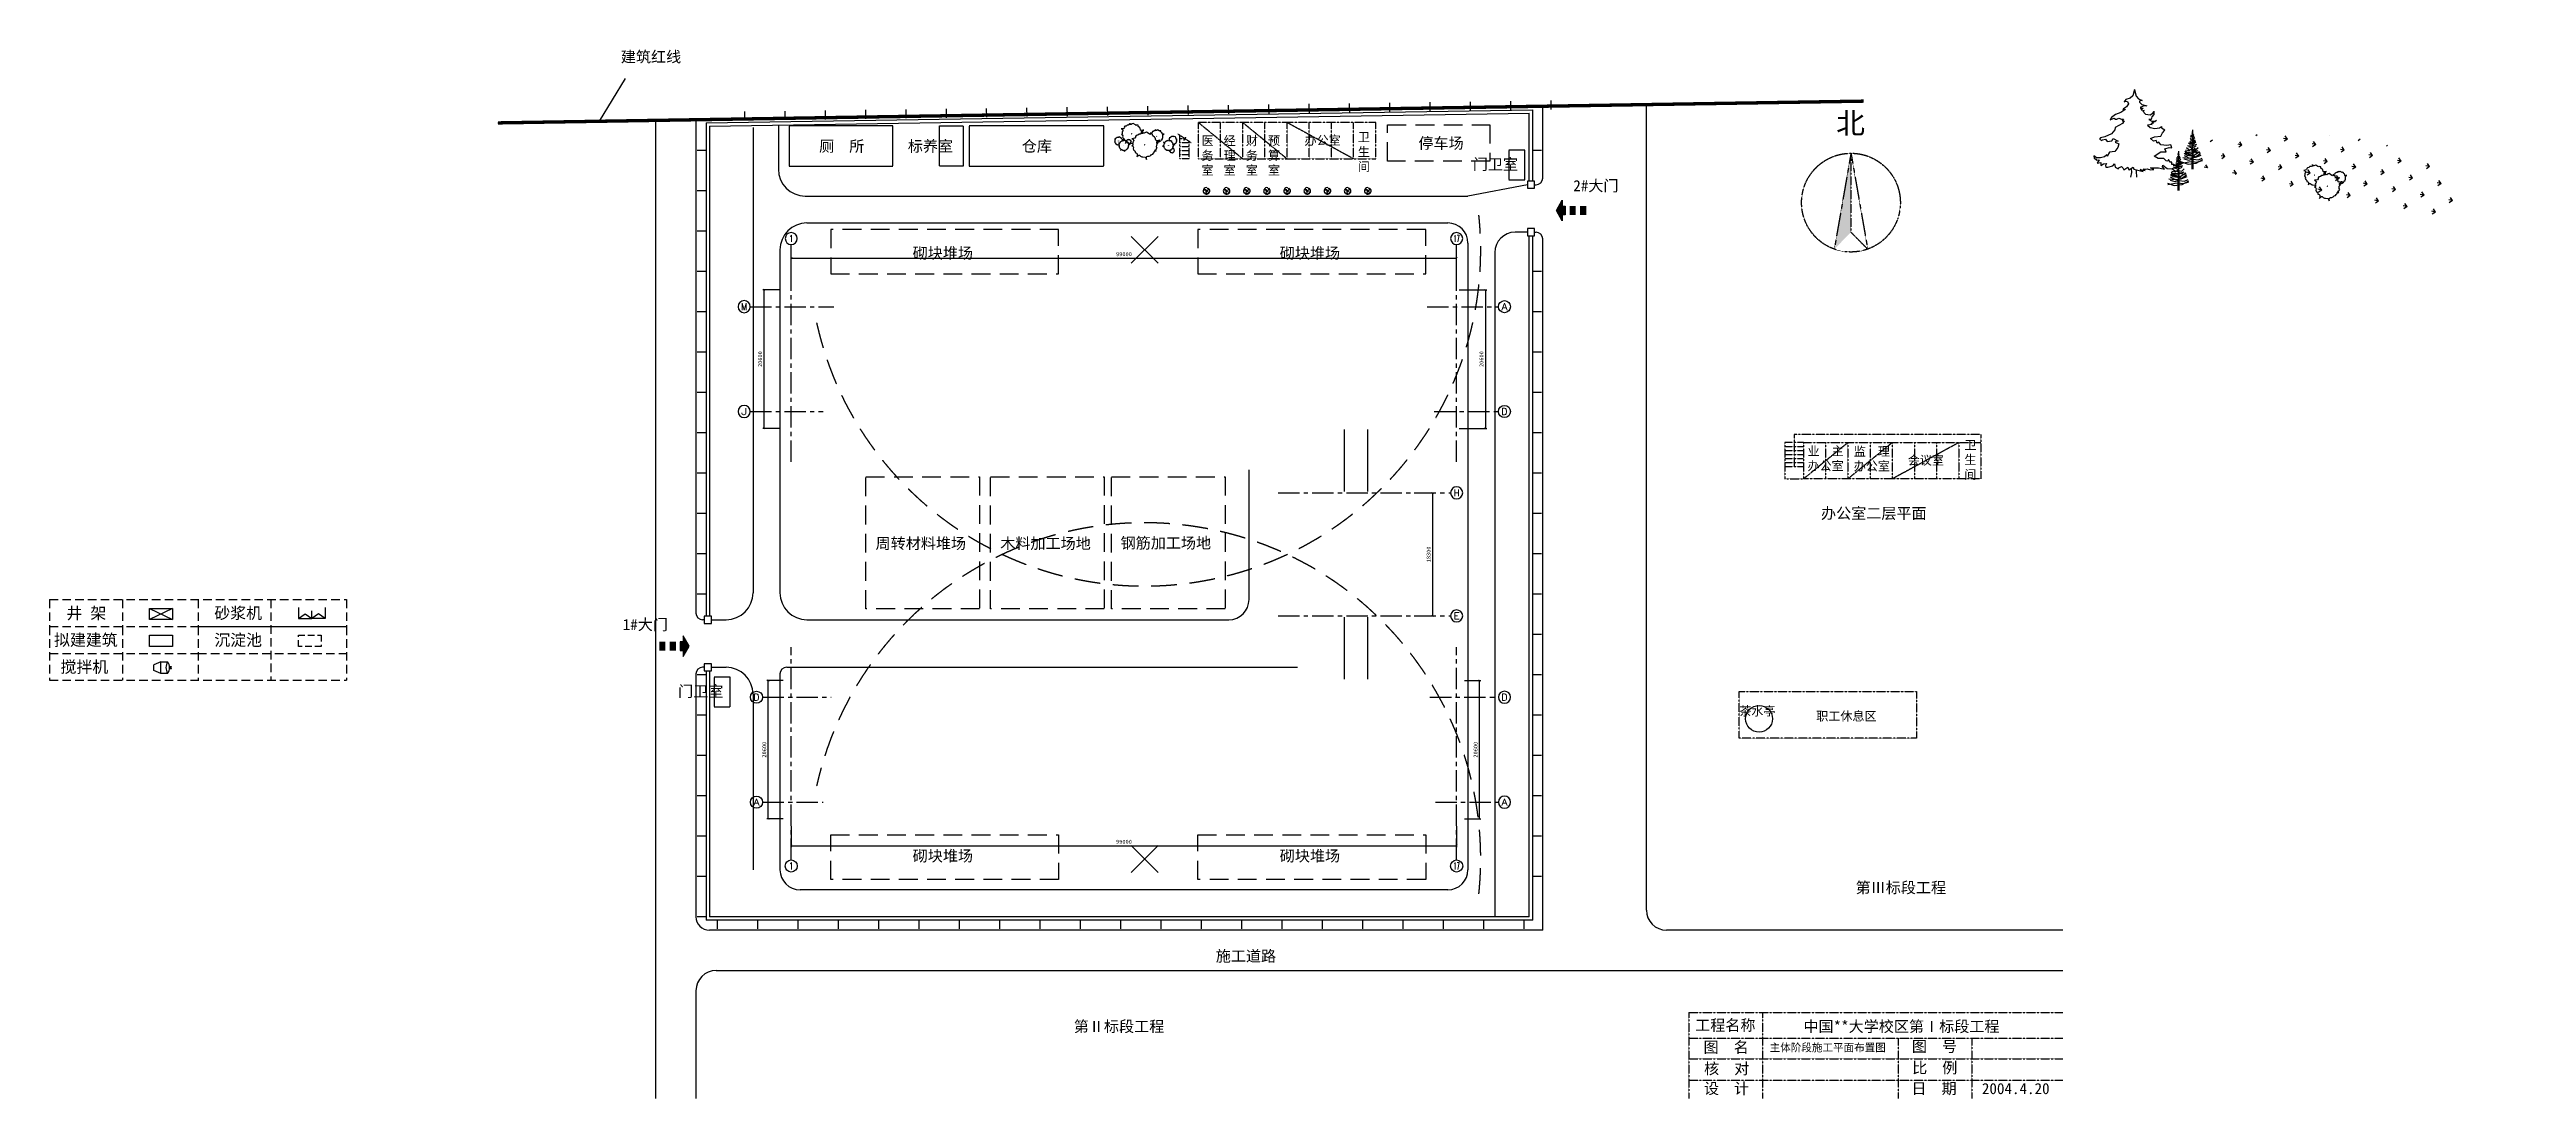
# Model space of a CAD drawing. Extents: x -738708 to 1376724, y 0 to 1572010.
# Drawn here: x 376467 to 745009, y 1218661 to 1374690 of the extents above; entities that cross this region are included whole.
import ezdxf
from ezdxf.enums import TextEntityAlignment as Align

# ---------------------------------------------------------------- set-up
doc = ezdxf.new("R2010")
doc.units = 0
for name, pattern in [('CENTER', [50.8, 31.75, -6.35, 6.35, -6.35]), ('DASHED', [19.05, 12.7, -6.35]), ('DASHED2', [9.525, 6.35, -3.175])]:
    doc.linetypes.add(name, pattern=pattern)
doc.layers.get('0').update_dxf_attribs({"linetype": 'CONTINUOUS'})
doc.layers.get('DEFPOINTS').update_dxf_attribs({"linetype": 'CONTINUOUS'})
for name, color, linetype in [('AXIS', 7, 'CONTINUOUS'), ('LAYER3', 3, 'CONTINUOUS'), ('周边', 7, 'CONTINUOUS'), ('围墙', 7, 'CONTINUOUS'), ('堆场', 7, 'DASHED'), ('塔吊机械', 1, 'CONTINUOUS'), ('墙基线', 7, 'CONTINUOUS'), ('标注', 7, 'CONTINUOUS'), ('绿化', 3, 'CONTINUOUS'), ('轴线', 1, 'CENTER'), ('轴线号', 7, 'CONTINUOUS'), ('道路', 8, 'CONTINUOUS')]:
    doc.layers.add(name, color=color, linetype=linetype)
doc.styles.add('COMPLEX', font='COMPLEX')
doc.styles.add('文字', font='SimSun.ttf')
doc.dimstyles.new('ISO-25', dxfattribs={"dimtxt": 600, "dimasz": 300, "dimexe": 200, "dimexo": 2000, "dimgap": 300, "dimtad": 1, "dimdec": 0, "dimtxsty": 'STANDARD', "dimblk": 'ARCHTICK', "dimcen": 2.5, "dimazin": 3, "dimtfac": 1, "dimtdec": 0, "dimtmove": 0, "dimatfit": 3})

msp = doc.modelspace()

# ---------------------------------------------------------------- texts
at = {"linetype": 'CENTER', "style": '文字'}
for s, height, p in [('建筑红线', 1645.59, (461467.5, 1372793.2)), ('北', 3134.4, (642304.9, 1362164.9)), ('厕  所', 1645.59, (490966, 1359496.1)), ('标养室', 1645.59, (504175.1, 1359496.1)), ('仓库', 1645.59, (521123.1, 1359496.1)), ('停车场', 1645.59, (580144.5, 1359945.6)), ('门卫室', 1645.59, (588229.9, 1356798.6)), ('2#大门', 1645.59, (603185.8, 1353614.4)), ('砌块堆场', 1645.59, (504896.2, 1343586.2)), ('砌块堆场', 1645.59, (559514.5, 1343586.2)), ('办公室二层平面', 1645.59, (640046.6, 1304887.4)), ('周转材料堆场', 1645.59, (499369.3, 1300408.8)), ('木料加工场地', 1645.59, (517926.4, 1300408.8)), ('钢筋加工场地', 1645.59, (535828.1, 1300473.5)), ('1#大门', 1645.59, (461747.8, 1288330.1)), ('门卫室', 1645.59, (469989, 1278403.4)), ('茶水亭', 1316.47, (627878.3, 1275619.6)), ('职工休息区', 1316.47, (639336.1, 1274856.8)), ('砌块堆场', 1645.59, (504896.2, 1253921.9)), ('砌块堆场', 1645.59, (559514.5, 1253921.9)), ('第Ⅲ标段工程', 1645.59, (645187.2, 1249203.5)), ('施工道路', 1645.59, (549988.4, 1239022.6)), ('第Ⅱ标段工程', 1645.59, (528862.8, 1228554.6)), ('工程名称', 1645.59, (621314.2, 1228732.9)), ('图  名', 1645.59, (622568.5, 1225460.6)), ('中国**大学校区第Ⅰ标段工程', 1645.586, (637424.8, 1228554.6)), ('图  号', 1645.59, (653561.5, 1225580.5)), ('核  对', 1645.59, (622644.2, 1222273.3)), ('主体阶段施工平面布置图', 1151.91, (632405.3, 1225654)), ('比  例', 1645.59, (653601.9, 1222403.6)), ('设  计', 1645.59, (622619, 1219327)), ('日  期', 1645.59, (653502.3, 1219322.2)), ('2004.4.20', 1645.59, (663981.6, 1219303))]:
    msp.add_text(s, height=height, dxfattribs=at).set_placement(p)
at = {"linetype": 'CENTER', "char_height": 1316.47, "attachment_point": 3, "style": '文字'}
for s, insert, width in [('医务室', (549659.3, 1361773.8), 1244.168), ('经理室', (552957.5, 1361773.8), 1244.168), ('财务室', (556256.5, 1361773.8), 1244.168), ('预算室', (559555.6, 1361773.8), 1244.168), ('办公室', (568585.7, 1361829.5), 6475.664), ('卫生间', (572918.1, 1362316.1), 1807.07), ('业  主\\P办公室', (643417.4, 1315609.6), 6562.454), ('监  理\\P办公室', (650304.5, 1315563.7), 6187.57), ('卫生间', (663171.8, 1316516.6), 1244.168), ('会议室', (658343.6, 1314248), 6529.466)]:
    msp.add_mtext(s, dxfattribs=dict(at, insert=insert, width=width))
at = {"layer": '标注', "style": '文字'}
for s, p in [('井 架', (378990.7, 1289996)), ('砂浆机', (400985.9, 1289996)), ('拟建建筑', (377140.4, 1285996)), ('沉淀池', (400985.9, 1285996)), ('搅拌机', (378100.4, 1281996))]:
    msp.add_text(s, height=1734.61, dxfattribs=at).set_placement(p)

# ---------------------------------------------------------------- blocks, each defined once
blk = doc.blocks.new('_AXISO')
blk.add_circle((0, 0), 0.5)
at = {"layer": '轴线号', "style": 'COMPLEX', "width": 1.041667}
blk.add_attdef('A', text='', height=0.56, dxfattribs=at).set_placement((-0.25, -0.28), (0.25, -0.28), align=Align.FIT)
blk = doc.blocks.new('_ARCHTICK')
at = {"color": 0, "linetype": 'BYBLOCK', "const_width": 0.15}
blk.add_lwpolyline([(-0.5, -0.5), (0.5, 0.5)], dxfattribs=at)
blk = doc.blocks.new('*D493')
at = {"layer": 'DEFPOINTS', "color": 0}
for p in [(482787, 1338941), (487021, 1338941), (487021, 1318341)]:
    blk.add_point(p, dxfattribs=at)
at = {"layer": '标注', "color": 0}
for p, q in [((485021, 1338941), (482587, 1338941)), ((482787, 1318341), (482787, 1338941)), ((485021, 1318341), (482587, 1318341))]:
    blk.add_line(p, q, dxfattribs=at)
at = {"layer": '标注', "color": 0, "xscale": 300, "yscale": 300, "zscale": 300}
for p, rotation in [((482787, 1338941), 90), ((482787, 1318341), 270)]:
    blk.add_blockref('_ARCHTICK', p, dxfattribs=dict(at, rotation=rotation))
at = {"layer": '标注', "color": 0, "insert": (482187, 1328641), "char_height": 600, "attachment_point": 5, "rotation": 90}
blk.add_mtext('20600', dxfattribs=at)
blk = doc.blocks.new('*D489')
at = {"layer": 'DEFPOINTS', "color": 0}
for p in [(585830, 1343652), (486830, 1338732), (585830, 1338732)]:
    blk.add_point(p, dxfattribs=at)
at = {"layer": '标注', "color": 0}
for p, q in [((486830, 1340732), (486830, 1343852)), ((486830, 1343652), (585830, 1343652)), ((585830, 1340732), (585830, 1343852))]:
    blk.add_line(p, q, dxfattribs=at)
at = {"layer": '标注', "color": 0, "xscale": 300, "yscale": 300, "zscale": 300, "rotation": 180}
blk.add_blockref('_ARCHTICK', (486830, 1343652), dxfattribs=at)
at = {"layer": '标注', "color": 0, "xscale": 300, "yscale": 300, "zscale": 300}
blk.add_blockref('_ARCHTICK', (585830, 1343652), dxfattribs=at)
at = {"layer": '标注', "color": 0, "insert": (536330, 1344252), "char_height": 600, "attachment_point": 5}
blk.add_mtext('99000', dxfattribs=at)
blk = doc.blocks.new('*D490')
at = {"layer": 'DEFPOINTS', "color": 0}
for p in [(486830, 1261163), (585830, 1261163), (585830, 1256242)]:
    blk.add_point(p, dxfattribs=at)
at = {"layer": '标注', "color": 0}
for p, q in [((486830, 1259163), (486830, 1256042)), ((585830, 1259163), (585830, 1256042)), ((486830, 1256242), (585830, 1256242))]:
    blk.add_line(p, q, dxfattribs=at)
at = {"layer": '标注', "color": 0, "xscale": 300, "yscale": 300, "zscale": 300, "rotation": 180}
blk.add_blockref('_ARCHTICK', (486830, 1256242), dxfattribs=at)
at = {"layer": '标注', "color": 0, "xscale": 300, "yscale": 300, "zscale": 300}
blk.add_blockref('_ARCHTICK', (585830, 1256242), dxfattribs=at)
at = {"layer": '标注', "color": 0, "insert": (536330, 1256842), "char_height": 600, "attachment_point": 5}
blk.add_mtext('99000', dxfattribs=at)
blk = doc.blocks.new('*D513')
at = {"layer": 'DEFPOINTS', "color": 0}
for p in [(577501, 1308741), (577501, 1290441), (582260, 1290441)]:
    blk.add_point(p, dxfattribs=at)
at = {"layer": '标注', "color": 0}
for p, q in [((579501, 1308741), (582460, 1308741)), ((582260, 1308741), (582260, 1290441)), ((579501, 1290441), (582460, 1290441))]:
    blk.add_line(p, q, dxfattribs=at)
at = {"layer": '标注', "color": 0, "xscale": 300, "yscale": 300, "zscale": 300}
for p, rotation in [((582260, 1308741), 90), ((582260, 1290441), 270)]:
    blk.add_blockref('_ARCHTICK', p, dxfattribs=dict(at, rotation=rotation))
at = {"layer": '标注', "color": 0, "insert": (581660, 1299591), "char_height": 600, "attachment_point": 5, "rotation": 90}
blk.add_mtext('18300', dxfattribs=at)
blk = doc.blocks.new('*D496')
at = {"layer": 'DEFPOINTS', "color": 0}
for p in [(585017, 1280841), (589252, 1280841), (585017, 1260241)]:
    blk.add_point(p, dxfattribs=at)
at = {"layer": '标注', "color": 0}
for p, q in [((587017, 1280841), (589452, 1280841)), ((589252, 1260241), (589252, 1280841)), ((587017, 1260241), (589452, 1260241))]:
    blk.add_line(p, q, dxfattribs=at)
at = {"layer": '标注', "color": 0, "xscale": 300, "yscale": 300, "zscale": 300}
for p, rotation in [((589252, 1280841), 90), ((589252, 1260241), 270)]:
    blk.add_blockref('_ARCHTICK', p, dxfattribs=dict(at, rotation=rotation))
at = {"layer": '标注', "color": 0, "insert": (588652, 1270541), "char_height": 600, "attachment_point": 5, "rotation": 90}
blk.add_mtext('20600', dxfattribs=at)
blk = doc.blocks.new('*D514')
at = {"layer": 'DEFPOINTS', "color": 0}
for p in [(584213, 1338941), (584213, 1318341), (590123, 1318341)]:
    blk.add_point(p, dxfattribs=at)
at = {"layer": '标注', "color": 0}
for p, q in [((586213, 1338941), (590323, 1338941)), ((590123, 1338941), (590123, 1318341)), ((586213, 1318341), (590323, 1318341))]:
    blk.add_line(p, q, dxfattribs=at)
at = {"layer": '标注', "color": 0, "xscale": 300, "yscale": 300, "zscale": 300}
for p, rotation in [((590123, 1338941), 90), ((590123, 1318341), 270)]:
    blk.add_blockref('_ARCHTICK', p, dxfattribs=dict(at, rotation=rotation))
at = {"layer": '标注', "color": 0, "insert": (589523, 1328641), "char_height": 600, "attachment_point": 5, "rotation": 90}
blk.add_mtext('20600', dxfattribs=at)
blk = doc.blocks.new('*D515')
at = {"layer": 'DEFPOINTS', "color": 0}
for p in [(483409, 1280841), (487643, 1280841), (487643, 1260241)]:
    blk.add_point(p, dxfattribs=at)
at = {"layer": '标注', "color": 0}
for p, q in [((485643, 1280841), (483209, 1280841)), ((483409, 1260241), (483409, 1280841)), ((485643, 1260241), (483209, 1260241))]:
    blk.add_line(p, q, dxfattribs=at)
at = {"layer": '标注', "color": 0, "xscale": 300, "yscale": 300, "zscale": 300}
for p, rotation in [((483409, 1280841), 90), ((483409, 1260241), 270)]:
    blk.add_blockref('_ARCHTICK', p, dxfattribs=dict(at, rotation=rotation))
at = {"layer": '标注', "color": 0, "insert": (482809, 1270541), "char_height": 600, "attachment_point": 5, "rotation": 90}
blk.add_mtext('20600', dxfattribs=at)
blk = doc.blocks.new('A$C3C6C44F6')
at = {"layer": '周边'}
h = blk.add_hatch(color=256, dxfattribs=at)
h.paths.add_polyline_path([(1986, 828), (786, 828), (786, 0), (1986, 0)])
h.paths.add_polyline_path([(786, 2266), (786, 1438), (1986, 1438), (1986, 2266)])
h.paths.add_polyline_path([(1986, 2844), (1986, 3244), (2771, 3244), (1386, 4044), (0, 3244), (786, 3244), (786, 2844)])
at = {"layer": '周边', "linetype": 'CONTINUOUS'}
blk.add_lwpolyline([(1986, 3244), (1986, 2844), (786, 2844), (786, 3244), (0, 3244), (1386, 4044), (2771, 3244), (1986, 3244)], dxfattribs=at)
blk = doc.blocks.new('CLUMP_OF_TREES_OR_BUSHES_-')
for points in [[(-10.993, 56.487), (-9.228, 58.426), (-10.144, 63.512), (-8.923, 67.033), (-3.43, 69.772), (2.673, 72.119), (-2.82, 71.728), (-10.449, 71.728), (-13.195, 74.075), (-13.806, 83.073), (-16.857, 86.594), (-22.045, 92.071), (-22.961, 94.81), (-22.656, 98.722), (-28.759, 100.678), (-31.811, 99.113), (-35.472, 101.461), (-45.543, 109.676), (-49.815, 108.503), (-55.308, 106.155), (-59.58, 106.938), (-60.801, 113.98), (-63.242, 104.982), (-67.209, 106.938), (-70.872, 104.59), (-74.839, 104.982), (-80.637, 101.461), (-86.435, 101.069), (-90.402, 97.548), (-90.402, 94.419), (-93.454, 90.898), (-98.947, 90.115), (-105.66, 90.115), (-101.083, 87.768), (-98.031, 82.682), (-100.778, 77.596), (-103.829, 74.466), (-103.219, 69.772), (-104.134, 65.077), (-108.102, 62.73), (-104.439, 60.774), (-102.609, 55.297), (-103.829, 50.211), (-102.303, 44.342), (-98.947, 41.995), (-98.031, 38.865), (-98.031, 34.953), (-93.148, 32.606), (-90.707, 29.476), (-91.317, 22.434), (-93.454, 17.348), (-89.487, 21.26), (-85.519, 23.999), (-82.468, 23.216), (-78.806, 19.304), (-74.228, 15.783), (-69.956, 15.392), (-59.886, 12.653), (-58.254, 7.074)], [(59.448, 5.262), (60.936, 4.858), (62.652, -1.011), (63.415, 4.858), (64.178, 5.836), (66.848, 6.814), (69.709, 6.569), (73.905, 7.792), (76.385, 9.748), (79.627, 10.237), (81.153, 12.438), (84.014, 15.127), (84.205, 17.084), (85.158, 17.573), (88.591, 16.839), (85.73, 20.262), (88.591, 20.751), (89.545, 21.974), (90.689, 24.174), (91.452, 24.663), (90.499, 25.886), (91.261, 31.999), (92.596, 33.466), (92.024, 36.645), (92.787, 38.845), (96.22, 40.557), (100.035, 42.024), (96.602, 41.779), (91.834, 41.779), (90.117, 43.246), (89.736, 48.871), (87.828, 51.071), (84.586, 54.494), (84.014, 56.206), (84.205, 58.651), (80.39, 59.873), (78.483, 58.895), (76.194, 60.362), (69.9, 65.497), (67.23, 64.764), (63.797, 63.297), (61.126, 63.786), (60.364, 68.187), (58.838, 62.563), (56.358, 63.786), (54.07, 62.319), (51.59, 62.563), (47.966, 60.362), (44.343, 60.118), (41.863, 57.917), (41.863, 55.961), (39.956, 53.761), (36.523, 53.272), (32.327, 53.272), (35.187, 51.805), (36.641, 49.381)]]:
    blk.add_lwpolyline(points)
for points in [[(-4.577, 66.508), (-7.629, 55.261), (-12.588, 57.706), (-17.166, 54.772), (-22.125, 55.261), (-29.372, 50.86), (-36.62, 50.371), (-41.579, 45.969), (-41.579, 42.057), (-45.393, 37.656), (-52.259, 36.678), (-60.651, 36.678), (-54.93, 33.743), (-51.115, 27.386), (-54.548, 21.029), (-58.363, 17.116), (-57.6, 11.248), (-58.744, 5.38), (-63.703, 2.446), (-59.126, 0), (-56.837, -6.846), (-58.363, -13.203), (-56.455, -20.539), (-52.259, -23.473), (-51.115, -27.385), (-51.115, -32.275), (-45.012, -35.21), (-41.96, -39.122), (-42.723, -47.924), (-45.393, -54.282), (-40.434, -49.391), (-35.475, -45.968), (-31.661, -46.946), (-27.083, -51.837), (-21.362, -56.238), (-16.021, -56.727), (-3.433, -60.15), (0, -71.887), (1.526, -60.15), (3.052, -58.194), (8.392, -56.238), (14.114, -56.727), (22.506, -54.282), (27.465, -50.369), (33.949, -49.391), (37.001, -44.99), (42.723, -39.611), (43.104, -35.699), (45.012, -34.721), (51.878, -36.188), (46.156, -29.341), (51.878, -28.363), (53.785, -25.918), (56.074, -21.517), (57.6, -20.539), (55.692, -18.094), (57.218, -5.868), (59.888, -2.934), (58.744, 3.424), (60.27, 7.825), (67.136, 11.248), (74.765, 14.182), (67.899, 13.693), (58.363, 13.693), (54.93, 16.627), (54.167, 27.875), (50.352, 32.276), (43.867, 39.123), (42.723, 42.546), (43.104, 47.436), (35.475, 49.882), (31.661, 47.925), (27.083, 50.86), (14.495, 61.129), (9.155, 59.662), (2.289, 56.728), (-3.052, 57.706)], [(-58.055, 61.947), (-58.97, 60.774), (-57.139, 60.774)], [(-1.144, 1.468), (-2.289, 0), (0, 0)], [(62.08, 35.667), (61.508, 34.933), (62.652, 34.933)]]:
    blk.add_lwpolyline(points, close=True)
blk = doc.blocks.new('TREE_-_TYPE_2_EVERGREEN_EL')
for p, q in [((-0.963, 154.428), (-13.04, 157.377)), ((-3.263, 161.801), (-9.59, 164.013)), ((-6.714, 178.022), (0.188, 173.598)), ((-6.714, 166.225), (0.763, 164.75)), ((-6.714, 159.589), (-2.688, 158.852)), ((-4.988, 183.92), (-2.688, 180.971)), ((-4.988, 169.911), (0.763, 167.699)), ((-2.401, 192), (-4.8, 0)), ((-3.263, 186.869), (0.188, 186.869)), ((-3.263, 173.598), (1.338, 177.284)), ((-2.401, 192), (0, 0)), ((-2.113, 181.708), (0.763, 184.657)), ((-1.538, 158.852), (5.364, 162.538)), ((7.089, 158.852), (-0.963, 154.428)), ((0.763, 165.487), (4.788, 168.437)), ((0.763, 167.699), (3.063, 164.75)), ((-43.521, 51.205), (-19.942, 44.569)), ((-42.371, 67.426), (-24.542, 57.841)), ((-24.542, 57.104), (-4.988, 52.68)), ((-19.942, 44.569), (-4.413, 48.256)), ((-0.388, 48.256), (27.218, 45.307)), ((27.218, 45.307), (45.622, 53.417))]:
    blk.add_line(p, q)
for points in [[(-26.268, 116.088), (-13.04, 113.876), (-4.988, 114.613), (18.591, 122.724)], [(-21.092, 127.885), (-13.04, 121.249), (5.939, 126.41), (15.141, 133.783)], [(-15.916, 129.36), (1.338, 127.885), (12.84, 138.207)], [(-14.766, 137.47), (-2.688, 129.36)], [(-13.04, 144.106), (-2.688, 139.682), (7.089, 145.58)], [(8.814, 153.691), (3.638, 147.792), (-6.714, 145.58), (-11.315, 151.479)], [(-8.439, 124.936), (1.913, 119.775), (15.716, 119.037)], [(-0.963, 134.521), (11.115, 142.631)], [(-56.174, 36.459), (-23.392, 24.662), (15.716, 29.086), (48.497, 47.519)], [(-53.873, 29.086), (-19.366, 36.459), (-2.113, 37.196), (18.016, 34.247), (46.197, 41.62)], [(-49.272, 56.366), (-19.366, 53.417), (9.389, 57.841), (36.42, 77.011)], [(-41.796, 77.748), (-27.993, 68.163), (4.788, 63.002), (14.565, 59.316), (40.446, 68.163)], [(-39.496, 79.96), (-10.165, 68.901), (6.514, 68.901), (32.969, 86.596)], [(-38.92, 87.333), (-30.869, 79.223), (-11.89, 74.799), (26.068, 91.02)], [(-37.77, 89.545), (-28.568, 83.647), (-12.465, 82.909), (13.99, 88.808)], [(-34.895, 94.706), (-19.366, 91.02), (-3.838, 100.605)], [(-31.444, 105.028), (-19.366, 95.443), (1.338, 92.494)], [(-21.667, 110.19), (-4.988, 104.291), (15.716, 113.876)], [(-2.113, 89.545), (12.265, 82.909), (26.643, 80.697), (35.27, 82.172)], [(-0.388, 98.393), (13.415, 94.706), (26.068, 105.766)]]:
    blk.add_lwpolyline(points)
blk = doc.blocks.new('TREE_-_EVERGREEN_ELEVATION')
for p, q in [((-9.75, 0), (-8.263, 7.598)), ((-8.263, 7.598), (-8.747, 14.105)), ((-0.771, 9.56), (-0.69, 11.833)), ((0, 0), (-0.771, 9.56))]:
    blk.add_line(p, q)
for points in [[(-3.9, 142.35), (-6.596, 132.037), (-10.801, 128.443), (-17.81, 126.047), (-20.614, 122.452), (-17.81, 123.65), (-15.007, 123.051), (-13.605, 118.858), (-16.876, 114.065), (-21.549, 111.07), (-22.951, 109.872), (-19.212, 110.471), (-19.68, 109.273), (-26.222, 105.079), (-34.633, 101.485), (-41.175, 96.693), (-43.511, 93.098), (-41.175, 94.296), (-36.969, 95.494), (-34.633, 94.296), (-32.764, 94.296), (-29.493, 95.494)], [(-3.759, 141.97), (-1.074, 131.643), (2.437, 127.141), (8.84, 124.493), (6.568, 124.493), (4.09, 123.169), (4.296, 121.846), (7.807, 117.874), (16.069, 116.02), (10.492, 115.226), (5.535, 113.372), (6.981, 112.843), (5.948, 110.989), (10.286, 112.048), (6.775, 109.401), (11.732, 108.077), (9.873, 107.282), (13.797, 102.516), (21.852, 101.192), (25.983, 103.84), (28.048, 106.488), (27.842, 105.164), (27.429, 101.457), (24.124, 97.75), (23.091, 93.513), (19.58, 93.513), (23.505, 91.66), (28.255, 90.866), (31.973, 91.925), (29.081, 89.806), (24.537, 88.747), (26.809, 88.218), (22.472, 86.099), (24.95, 85.57), (17.308, 84.246), (21.852, 80.804), (29.081, 79.215), (36.723, 80.009), (39.821, 82.392), (40.028, 80.009), (45.398, 76.567)], [(-29.25, 95.55), (-25.287, 94.296), (-22.016, 94.296), (-23.885, 91.301), (-20.614, 91.301), (-23.418, 87.108), (-35.567, 80.518), (-36.035, 76.924), (-41.175, 70.334), (-52.389, 65.542), (-58.931, 63.744), (-60.8, 61.348), (-57.062, 59.551), (-56.128, 60.749), (-50.987, 61.348), (-48.184, 57.754), (-40.707, 58.952), (-38.371, 62.546), (-30.427, 58.353), (-33.698, 58.353), (-35.1, 56.556), (-29.493, 54.159), (-30.894, 48.169), (-36.035, 41.579), (-44.446, 40.381), (-48.184, 33.791), (-49.118, 36.188), (-52.857, 32.593), (-59.399, 31.395), (-65.473, 31.395), (-70.146, 34.39), (-69.679, 30.796), (-66.875, 28.999), (-65.941, 27.202), (-61.268, 27.801), (-64.539, 22.409), (-58.464, 23.607), (-58.464, 18.815), (-54.258, 21.211), (-49.586, 21.81), (-50.987, 18.815), (-50.52, 15.82), (-47.249, 15.82), (-39.306, 18.216), (-36.502, 21.211), (-35.567, 15.82), (-30.427, 13.423), (-29.493, 15.221), (-25.287, 17.018), (-22.951, 15.221), (-21.081, 11.626), (-14.539, 15.82), (-13.138, 11.626), (-6.128, 15.82), (-4.726, 12.824), (10.226, 9.23), (5.554, 12.225), (13.497, 10.428), (10.226, 12.824), (16.768, 13.423), (22.376, 11.626), (27.516, 12.225), (21.909, 15.221), (34.993, 15.221), (44.806, 12.824), (41.535, 16.419), (42.469, 19.414), (49.011, 14.023), (56.487, 13.423), (66.768, 17.018), (64.431, 18.815), (60.226, 18.216), (60.226, 20.612), (56.955, 20.612), (56.955, 24.206), (54.151, 24.206), (51.348, 28.4), (50.413, 26.004), (47.609, 26.603), (43.871, 30.197), (38.731, 30.197), (34.525, 30.197), (27.983, 33.791), (38.731, 40.98), (47.609, 40.98), (45.273, 45.773), (52.282, 48.169), (56.955, 47.57), (55.086, 52.362), (48.544, 51.164), (39.198, 52.362), (35.927, 56.556), (33.123, 55.357), (31.254, 59.551), (27.049, 58.353), (22.376, 62.546), (28.451, 65.542), (39.198, 66.74), (41.535, 72.131), (45.273, 76.325)]]:
    blk.add_lwpolyline(points)
blk = doc.blocks.new('A$C7AB25CB9')
at = {"layer": 'LAYER3'}
for p, q in [((42, 1205), (807, 1177)), ((807, 1177), (99, 1328)), ((994, 266), (219, 274)), ((445, 91), (994, 266)), ((1105, 1773), (1462, 1084)), ((1590, 617), (1120, 0)), ((1287, 60), (1590, 617)), ((1462, 1084), (1415, 1636))]:
    blk.add_line(p, q, dxfattribs=at)
blk.add_circle((924, 873), 200, dxfattribs=at)
for start, end in [(159.4395, 222.050048), (76.775353, 150.943715), (240.418061, 284.142411), (295.356497, 55.354387)]:
    blk.add_arc((897, 885), 913, start, end, dxfattribs=at)

# ---------------------------------------------------------------- dimensions: what is measured, and where the dimension line sits
at = {"layer": '标注'}
for base, p1, p2, picture, middle in [((585830.1, 1343652.3), (486830.1, 1338731.6), (585830.1, 1338731.6), '*D489', (536330.1, 1344252.3)), ((585830.1, 1256241.9), (486830.1, 1261162.7), (585830.1, 1261162.7), '*D490', (536330.1, 1256841.9))]:
    dim = msp.add_linear_dim(base=base, p1=p1, p2=p2, dimstyle='ISO-25', dxfattribs=at)
    dim.commit()
    dim.dimension.update_dxf_attribs({"geometry": picture, "text_midpoint": middle})
for base, p1, p2, picture, middle in [((482786.9, 1338940.6), (487021.3, 1318340.6), (487021.3, 1338940.6), '*D493', (482186.9, 1328640.6)), ((590122.8, 1318340.6), (584213.2, 1338940.6), (584213.2, 1318340.6), '*D514', (589522.8, 1328640.6)), ((582259.6, 1290440.6), (577500.5, 1308740.6), (577500.5, 1290440.6), '*D513', (581659.6, 1299590.6)), ((483408.6, 1280840.6), (487642.9, 1260240.6), (487642.9, 1280840.6), '*D515', (482808.6, 1270540.6)), ((589251.7, 1280840.6), (585017.4, 1260240.6), (585017.4, 1280840.6), '*D496', (588651.7, 1270540.6))]:
    dim = msp.add_linear_dim(base=base, p1=p1, p2=p2, angle=90, dimstyle='ISO-25', dxfattribs=at)
    dim.commit()
    dim.dimension.update_dxf_attribs({"geometry": picture, "text_midpoint": middle})

# ---------------------------------------------------------------- hatches: boundary and pattern name
at = {"linetype": 'CENTER'}
msp.add_hatch(color=256, dxfattribs=at).paths.add_polyline_path([(644502.5, 1359265.7), (642019.2, 1345003.1), (644502.5, 1347509.5)])
at = {"layer": '绿化'}
h = msp.add_hatch(dxfattribs=at)
h.set_pattern_fill('GRASS', color=256, scale=120, angle=79.046798, style=0)
h.set_pattern_definition([(169.0468, (378184.7, 523226.9), (-2525.512, -1706.482), [571.5, -3739.02]), (124.0468, (378184.7, 523227), (-2525.514, -1706.483), [571.5, -2476.5]), (214.0468, (378184.7, 523227), (1706.483, -2525.514), [571.5, -2476.5])])
edge = h.paths.add_edge_path()
edge.add_spline(control_points=[(698437, 1356963.2), (695492.7, 1357345.9), (682808.1, 1359755.1), (721830, 1366531), (745008.9, 1344940.3), (719945, 1351287.6), (698437, 1356963.2)], knot_values=[11403.34991378, 11403.34991378, 11403.34991378, 11403.34991378, 24661.9260504, 85465.67024486, 99603.27100014, 163461.22245598, 163461.22245598, 163461.22245598, 163461.22245598], degree=3, periodic=0)

# ---------------------------------------------------------------- linework, layer by layer
at = {"ltscale": 100}
for p, q in [((443177.6, 1363779.5), (646389.8, 1367016.1)), ((474145.1, 1363772.7), (597142.7, 1365731.7)), ((474645.1, 1363280.6), (596642.7, 1365223.6))]:
    msp.add_line(p, q, dxfattribs=at)
at = {"linetype": 'CENTER'}
for p, q in [((554006.5, 1358419.4), (547406.5, 1363819.4)), ((547406.5, 1358419.4), (547406.5, 1363819.4)), ((560606.5, 1363819.4), (547406.5, 1363819.4)), ((550706.5, 1358419.4), (550706.5, 1363819.4)), ((560606.5, 1358419.4), (554006.5, 1363819.4)), ((554006.5, 1358419.4), (554006.5, 1363819.4)), ((557306.5, 1358419.4), (557306.5, 1363819.4)), ((570506.5, 1358419.4), (560606.5, 1363819.4)), ((573806.5, 1363819.4), (560606.5, 1363819.4)), ((560606.5, 1358419.4), (560606.5, 1363819.4)), ((560606.5, 1358419.4), (560606.5, 1363819.4)), ((563906.5, 1358419.4), (563906.5, 1363819.4)), ((567206.5, 1358419.4), (567206.5, 1363819.4)), ((570506.5, 1358419.4), (570506.5, 1363819.4)), ((573806.5, 1358419.4), (573806.5, 1363819.4)), ((545299.4, 1361495.6), (544350, 1362117.3)), ((544657.8, 1358419.4), (544657.8, 1361915.7)), ((545415.7, 1361419.4), (544657.8, 1361419.4)), ((546032.2, 1360819.4), (544657.8, 1360819.4)), ((546032.2, 1360219.4), (544657.8, 1360219.4)), ((545490.2, 1361651.3), (545297.5, 1361175.9)), ((545297.5, 1361175.9), (545299.4, 1361495.6)), ((545489.6, 1361371.1), (545490.2, 1361651.3)), ((546329.8, 1360820.8), (545489.6, 1361371.1)), ((546032.2, 1358419.4), (546032.2, 1361015.7)), ((546032.2, 1359619.4), (544657.8, 1359619.4)), ((546032.2, 1359019.4), (544657.8, 1359019.4)), ((546032.2, 1358419.4), (544657.8, 1358419.4)), ((547406.5, 1358419.4), (560606.5, 1358419.4)), ((560606.5, 1358419.4), (573806.5, 1358419.4)), ((644502.5, 1359265.7), (642019.2, 1345003.1)), ((644502.5, 1359265.7), (646985.8, 1345003.1)), ((644502.5, 1359265.7), (644502.5, 1347509.5)), ((646985.8, 1345003.1), (644502.5, 1347509.5)), ((637435.3, 1316214.8), (634686.6, 1316214.8)), ((634686.6, 1316214.8), (634686.6, 1310814.8)), ((663835.3, 1317414.8), (636060.9, 1317414.8)), ((636060.9, 1317414.8), (636060.9, 1312614.8)), ((637435.3, 1316214.8), (650635.3, 1316214.8)), ((644035.3, 1316214.8), (637435.3, 1310814.8)), ((637435.3, 1316214.8), (637435.3, 1310814.8)), ((640735.3, 1316214.8), (640735.3, 1310814.8)), ((644035.3, 1316214.8), (644035.3, 1310814.8)), ((650635.3, 1316214.8), (644035.3, 1310814.8)), ((647335.3, 1316214.8), (647335.3, 1310814.8)), ((660535.3, 1316214.8), (650635.3, 1310814.8)), ((650635.3, 1316214.8), (663835.3, 1316214.8)), ((650635.3, 1316214.8), (650635.3, 1310814.8)), ((650635.3, 1316214.8), (650635.3, 1310814.8)), ((653935.3, 1316214.8), (653935.3, 1310814.8)), ((657235.3, 1316214.8), (657235.3, 1310814.8)), ((660535.3, 1316214.8), (660535.3, 1310814.8)), ((663835.3, 1317414.8), (663835.3, 1310814.8)), ((637435.3, 1315614.8), (634686.6, 1315614.8)), ((637435.3, 1315014.8), (634686.6, 1315014.8)), ((637435.3, 1314414.8), (634686.6, 1314414.8)), ((637435.3, 1313814.8), (634686.6, 1313814.8)), ((637435.3, 1313214.8), (634686.6, 1313214.8)), ((637435.3, 1312614.8), (634686.6, 1312614.8)), ((634686.6, 1310814.8), (637435.3, 1310814.8)), ((650635.3, 1310814.8), (637435.3, 1310814.8)), ((663835.3, 1310814.8), (650635.3, 1310814.8)), ((620371.4, 1231440.1), (676025.6, 1231440.1)), ((620371.4, 1231440.1), (620371.4, 1218660.8)), ((631348.4, 1231440.1), (631348.4, 1218660.8)), ((620371.4, 1227629.4), (676025.6, 1227629.4)), ((651533.9, 1227629.4), (651533.9, 1218660.8)), ((662486.3, 1227629.4), (662486.3, 1218660.8)), ((620371.4, 1224530.9), (676025.6, 1224530.9)), ((620371.4, 1221395.1), (676025.6, 1221395.1))]:
    msp.add_line(p, q, dxfattribs=at)
msp.add_lwpolyline([(627872.4, 1279196.3), (654247, 1279196.3), (654247, 1272254.2), (627872.4, 1272254.2)], close=True, dxfattribs=at)
msp.add_circle((644502.5, 1351918.2), 7347.5, dxfattribs=at)
at = {"layer": '围墙'}
for p, q in [((458294.5, 1364020.3), (462185.3, 1370381.2)), ((474145.1, 1363772.7), (474145.1, 1290403)), ((479923.2, 1364130.9), (479905.1, 1365451.5)), ((485922.7, 1364213.1), (485904.5, 1365533.7)), ((491922.1, 1364295.4), (491904, 1365616)), ((497921.5, 1364377.6), (497903.4, 1365698.2)), ((503921, 1364459.8), (503902.9, 1365780.4)), ((509920.4, 1364542.1), (509902.3, 1365862.7)), ((515919.8, 1364624.3), (515901.7, 1365944.9)), ((521919.3, 1364706.6), (521901.2, 1366027.2)), ((527918.7, 1364788.8), (527900.6, 1366109.4)), ((533918.1, 1364871.1), (533900, 1366191.7)), ((539917.6, 1364953.3), (539899.5, 1366273.9)), ((545917, 1365035.6), (545898.9, 1366356.2)), ((551916.5, 1365117.8), (551898.3, 1366438.4)), ((557915.9, 1365200.1), (557897.8, 1366520.6)), ((563915.3, 1365282.3), (563897.2, 1366602.9)), ((569914.8, 1365364.5), (569896.7, 1366685.1)), ((575914.2, 1365446.8), (575896.1, 1366767.4)), ((581913.6, 1365529), (581895.5, 1366849.6)), ((587913.1, 1365611.3), (587895, 1366931.9)), ((593912.5, 1365693.5), (593894.4, 1367014.1)), ((596642.7, 1355112.5), (596642.7, 1365223.6)), ((597142.7, 1355112.5), (597142.7, 1365731.7)), ((599911.9, 1365775.8), (599893.8, 1367096.4)), ((474645.1, 1363280.6), (474645.1, 1290403)), ((472824.4, 1359736.6), (474145.1, 1359736.6)), ((597142.7, 1359736.6), (598463.4, 1359736.6)), ((472824.4, 1353736.6), (474145.1, 1353736.6)), ((472824.4, 1347736.6), (474145.1, 1347736.6)), ((596642.7, 1245690.6), (596642.7, 1346979.4)), ((597142.7, 1245190.6), (597142.7, 1346979.4)), ((472824.4, 1341736.6), (474145.1, 1341736.6)), ((597142.7, 1341736.6), (598463.4, 1341736.6)), ((472824.4, 1335736.6), (474145.1, 1335736.6)), ((597142.7, 1335736.6), (598463.4, 1335736.6)), ((472824.4, 1329736.6), (474145.1, 1329736.6)), ((597142.7, 1329736.6), (598463.4, 1329736.6)), ((472824.4, 1323736.6), (474145.1, 1323736.6)), ((597142.7, 1323736.6), (598463.4, 1323736.6)), ((472824.4, 1317736.6), (474145.1, 1317736.6)), ((597142.7, 1317736.6), (598463.4, 1317736.6)), ((472824.4, 1311736.6), (474145.1, 1311736.6)), ((597142.7, 1311736.6), (598463.4, 1311736.6)), ((472824.4, 1305736.6), (474145.1, 1305736.6)), ((597142.7, 1305736.6), (598463.4, 1305736.6)), ((472824.4, 1299736.6), (474145.1, 1299736.6)), ((597142.7, 1299736.6), (598463.4, 1299736.6)), ((472824.4, 1293736.6), (474145.1, 1293736.6)), ((597142.7, 1293736.6), (598463.4, 1293736.6)), ((597142.7, 1287736.6), (598463.4, 1287736.6)), ((472824.4, 1281736.6), (474145.1, 1281736.6)), ((474145.1, 1282269.9), (474145.1, 1245190.6)), ((474645.1, 1282269.9), (474645.1, 1245690.6)), ((597142.7, 1281736.6), (598463.4, 1281736.6)), ((472824.4, 1275736.6), (474145.1, 1275736.6)), ((597142.7, 1275736.6), (598463.4, 1275736.6)), ((472824.4, 1269736.6), (474145.1, 1269736.6)), ((597142.7, 1269736.6), (598463.4, 1269736.6)), ((472824.4, 1263736.6), (474145.1, 1263736.6)), ((597142.7, 1263736.6), (598463.4, 1263736.6)), ((597142.7, 1263736.6), (598463.4, 1263736.6)), ((472824.4, 1257736.6), (474145.1, 1257736.6)), ((597142.7, 1257736.6), (598463.4, 1257736.6)), ((597142.7, 1257736.6), (598463.4, 1257736.6)), ((472824.4, 1251736.6), (474145.1, 1251736.6)), ((597142.7, 1251736.6), (598463.4, 1251736.6)), ((597142.7, 1251736.6), (598463.4, 1251736.6)), ((472824.4, 1245736.6), (474145.1, 1245736.6)), ((596642.7, 1245690.6), (474645.1, 1245690.6)), ((597142.7, 1245190.6), (474145.1, 1245190.6)), ((475853.5, 1243869.9), (475853.5, 1245190.6)), ((481853.5, 1243869.9), (481853.5, 1245190.6)), ((487853.5, 1243869.9), (487853.5, 1245190.6)), ((493853.5, 1243869.9), (493853.5, 1245190.6)), ((499853.5, 1243869.9), (499853.5, 1245190.6)), ((505853.5, 1243869.9), (505853.5, 1245190.6)), ((511853.5, 1243869.9), (511853.5, 1245190.6)), ((517853.5, 1243869.9), (517853.5, 1245190.6)), ((523853.5, 1243869.9), (523853.5, 1245190.6)), ((529853.5, 1243869.9), (529853.5, 1245190.6)), ((535853.5, 1243869.9), (535853.5, 1245190.6)), ((541853.5, 1243869.9), (541853.5, 1245190.6)), ((547853.5, 1243869.9), (547853.5, 1245190.6)), ((553853.5, 1243869.9), (553853.5, 1245190.6)), ((559853.5, 1243869.9), (559853.5, 1245190.6)), ((565853.5, 1243869.9), (565853.5, 1245190.6)), ((571853.5, 1243869.9), (571853.5, 1245190.6)), ((577853.5, 1243869.9), (577853.5, 1245190.6)), ((583853.5, 1243869.9), (583853.5, 1245190.6)), ((589853.5, 1243869.9), (589853.5, 1245190.6)), ((595853.5, 1243869.9), (595853.5, 1245190.6))]:
    msp.add_line(p, q, dxfattribs=at)
at = {"layer": '围墙', "linetype": 'DASHED', "ltscale": 200, "const_width": 500}
msp.add_lwpolyline([(443177.6, 1363779.5), (646389.8, 1367016.1)], dxfattribs=at)
at = {"layer": '围墙'}
for points in [[(597430.5, 1354045.9), (597430.5, 1355112.5), (596364, 1355112.5), (596364, 1354045.9)], [(597430.5, 1346979.4), (597430.5, 1348045.9), (596364, 1348045.9), (596364, 1346979.4)], [(474942, 1289336.5), (474942, 1290403), (473875.5, 1290403), (473875.5, 1289336.5)], [(474942, 1282269.9), (474942, 1283336.5), (473875.5, 1283336.5), (473875.5, 1282269.9)]]:
    msp.add_lwpolyline(points, close=True, dxfattribs=at)
at = {"layer": '围墙', "color": 4, "linetype": 'DASHED2', "ltscale": 150}
msp.add_lwpolyline([(413487.2, 1287565.9), (416900, 1287565.9), (416900, 1285885.6), (413487.2, 1285885.6)], close=True, dxfattribs=at)
at = {"layer": '堆场', "ltscale": 100}
for p, q in [((376466.6, 1292869), (420674, 1292869)), ((376466.6, 1292869), (376466.6, 1288869)), ((387303.8, 1292869), (387303.8, 1288869)), ((398570.3, 1292869), (398570.3, 1288869)), ((409407.5, 1292869), (409407.5, 1280869)), ((420674, 1292869), (420674, 1288869)), ((376466.6, 1288869), (420674, 1288869)), ((376466.6, 1288869), (398570.3, 1288869)), ((376466.6, 1288869), (376466.6, 1280869)), ((387303.8, 1288869), (387303.8, 1280869)), ((398570.3, 1288869), (420674, 1288869)), ((398570.3, 1288869), (398570.3, 1280869)), ((420674, 1288869), (420674, 1280869)), ((376466.6, 1284869), (398570.3, 1284869)), ((398570.3, 1284869), (420674, 1284869)), ((376466.6, 1280869), (420674, 1280869))]:
    msp.add_line(p, q, dxfattribs=at)
at = {"layer": '堆场'}
for points in [[(486520.7, 1357333.2), (501920.4, 1357333.2), (501920.4, 1363333.2), (486520.7, 1363333.2)], [(512424, 1357333.2), (508908, 1357333.2), (508908, 1363333.2), (512424, 1363333.2)], [(513312, 1357333.2), (533312, 1357333.2), (533312, 1363333.2), (513312, 1363333.2)], [(595953.8, 1355312.2), (595953.8, 1359713.2), (593614.9, 1359713.2), (593614.9, 1355312.2)], [(477713, 1276917), (477713, 1281318), (475374, 1281318), (475374, 1276917)]]:
    msp.add_lwpolyline(points, close=True, dxfattribs=at)
at = {"layer": '堆场', "ltscale": 220}
for points in [[(575535.1, 1363509.1), (590785.7, 1363509.1), (590785.7, 1358109.1), (575535.1, 1358109.1)], [(492711, 1341304.4), (526603.3, 1341304.4), (526603.3, 1347944.1), (492711, 1347944.1)], [(547329.3, 1341304.4), (581221.6, 1341304.4), (581221.6, 1347944.1), (547329.3, 1347944.1)], [(497924.1, 1311127.4), (514852.5, 1311127.4), (514852.5, 1291477.1), (497924.1, 1291477.1)], [(516481.1, 1311127.4), (533409.5, 1311127.4), (533409.5, 1291477.1), (516481.1, 1291477.1)], [(534465.7, 1311127.4), (551394.1, 1311127.4), (551394.1, 1291477.1), (534465.7, 1291477.1)], [(492711, 1257876.8), (526603.3, 1257876.8), (526603.3, 1251237), (492711, 1251237)], [(547329.3, 1257876.8), (581221.6, 1257876.8), (581221.6, 1251237), (547329.3, 1251237)]]:
    msp.add_lwpolyline(points, close=True, dxfattribs=at)
at = {"layer": '塔吊机械'}
for p, q in [((541408.9, 1346890.5), (537408.9, 1342890.5)), ((541408.9, 1342890.5), (537408.9, 1346890.5)), ((541408.9, 1256290.6), (537408.9, 1252290.6)), ((541408.9, 1252290.6), (537408.9, 1256290.6))]:
    msp.add_line(p, q, dxfattribs=at)
at = {"layer": '塔吊机械', "color": 6, "ltscale": 100}
for p, q in [((394773.8, 1291565.9), (391360.9, 1289885.6)), ((391360.9, 1291565.9), (394773.8, 1289885.6))]:
    msp.add_line(p, q, dxfattribs=at)
at = {"layer": '塔吊机械', "ltscale": 100}
for p, q in [((413492.6, 1291703.1), (413492.6, 1290035.9)), ((413492.6, 1290035.9), (414490.6, 1290755.9)), ((413492.6, 1290035.9), (415488.6, 1290035.9)), ((414490.6, 1290755.9), (415488.6, 1290035.9)), ((415488.6, 1290035.9), (415488.6, 1291195.1)), ((416486.6, 1290755.9), (415488.6, 1290035.9)), ((417484.6, 1290035.9), (415488.6, 1290035.9)), ((417484.6, 1290035.9), (416486.6, 1290755.9)), ((417484.6, 1291703.1), (417484.6, 1290035.9)), ((393016.3, 1283619.8), (391994.8, 1283175.4)), ((391994.8, 1282338.7), (391994.8, 1283175.4)), ((393016.3, 1283619.8), (394037.8, 1283619.8)), ((393016.3, 1281894.4), (393016.3, 1283619.8)), ((394335.4, 1282618.6), (394335.4, 1282889.3)), ((394383.4, 1282937.3), (394553.8, 1282937.3)), ((394553.8, 1282570.6), (394383.4, 1282570.6)), ((394435.4, 1282727.7), (394435.4, 1282780.1)), ((394553.8, 1282828.1), (394483.4, 1282828.1)), ((394553.8, 1282679.7), (394483.4, 1282679.7)), ((394601.8, 1282889.3), (394601.8, 1282876.1)), ((394601.8, 1282631.7), (394601.8, 1282618.6)), ((393016.3, 1281894.4), (391994.8, 1282338.7)), ((394037.8, 1281894.4), (393016.3, 1281894.4))]:
    msp.add_line(p, q, dxfattribs=at)
at = {"layer": '塔吊机械', "color": 6}
msp.add_lwpolyline([(391360.9, 1291565.9), (394773.8, 1291565.9), (394773.8, 1289885.6), (391360.9, 1289885.6)], close=True, dxfattribs=at)
at = {"layer": '塔吊机械', "linetype": 'DASHED', "ltscale": 300}
for centre, start, end in [((539408.9, 1344890.5), 192.547779, 5.954039), ((539408.9, 1254290.6), 354.045961, 167.452221)]:
    msp.add_arc(centre, 50000, start, end, dxfattribs=at)
at = {"layer": '塔吊机械'}
for centre, radius, start, end in [((395382, 1282757.1), 1597.2, 147.307956, 212.692044), ((392936.3, 1282757.1), 1399.1, 321.93184, 38.06816), ((394383.4, 1282889.3), 48, 90, 180), ((394383.4, 1282618.6), 48, 180, 270), ((394483.4, 1282780.1), 48, 90, 180), ((394483.4, 1282727.7), 48, 180, 270), ((394553.8, 1282889.3), 48, 0, 90), ((394553.8, 1282876.1), 48, 270, 0), ((394553.8, 1282631.7), 48, 0, 90), ((394553.8, 1282618.6), 48, 270, 0)]:
    msp.add_arc(centre, radius, start, end, dxfattribs=at)
at = {"layer": '墙基线'}
for p, q in [((569145.1, 1308925.6), (569145.1, 1318155.6)), ((572630.1, 1308925.6), (572630.1, 1318155.6)), ((569145.1, 1281025.6), (569145.1, 1290255.6)), ((572630.1, 1281025.6), (572630.1, 1290255.6))]:
    msp.add_line(p, q, dxfattribs=at)
msp.add_lwpolyline([(391360.9, 1287565.9), (394773.8, 1287565.9), (394773.8, 1285885.6), (391360.9, 1285885.6)], close=True, dxfattribs=at)
at = {"layer": '绿化'}
msp.add_circle((630827.3, 1275133), 1995.9, dxfattribs=at)
at = {"layer": '轴线', "ltscale": 100}
for p, q in [((486830.1, 1313377), (486830.1, 1345669.1)), ((585830.1, 1313377), (585830.1, 1345669.1)), ((480726.1, 1336440.6), (493179.6, 1336440.6)), ((581467.2, 1336440.6), (592038.6, 1336440.6)), ((480726.1, 1320840.6), (491588.9, 1320840.6)), ((582461.4, 1320840.6), (592038.6, 1320840.6)), ((559262.4, 1308740.6), (584929.4, 1308740.6)), ((559262.4, 1290440.6), (584929.4, 1290440.6)), ((486830.1, 1254137.9), (486830.1, 1285804.2)), ((585830.1, 1254137.9), (585830.1, 1285804.2)), ((482546.2, 1278340.6), (492782.4, 1278340.6)), ((581865.3, 1278340.6), (592050.6, 1278340.6)), ((482546.2, 1262740.6), (491589.3, 1262740.6)), ((582660.7, 1262740.6), (592050.6, 1262740.6))]:
    msp.add_line(p, q, dxfattribs=at)
at = {"layer": '道路'}
for p, q in [((466645.1, 1364185.2), (466645.1, 1218660.8)), ((472645.1, 1364280.7), (472645.1, 1290869.7)), ((598642.7, 1355579.2), (598642.7, 1366453.4)), ((614061.1, 1246690.6), (614061.1, 1366453.4)), ((481145.1, 1363080.4), (481145.1, 1293869.7)), ((484913.3, 1363444.1), (484913.3, 1356890.5)), ((488913.3, 1352890.5), (587515.1, 1352890.5)), ((596364, 1354579.2), (587515.1, 1352890.5)), ((597430.5, 1354579.2), (597642.7, 1354579.2)), ((489145.1, 1348890.5), (584515.1, 1348890.5)), ((587515.1, 1345890.5), (587515.1, 1252690.6)), ((596364, 1347512.7), (594515.1, 1347512.7)), ((597430.5, 1347512.7), (597642.7, 1347512.7)), ((598642.7, 1243690.6), (598642.7, 1346512.7)), ((485145.1, 1344890.5), (485145.1, 1293869.7)), ((591515.1, 1344512.7), (591515.1, 1245690.6)), ((554943.6, 1292869.7), (554943.6, 1312158.8)), ((473875.5, 1289869.7), (473645.1, 1289869.7)), ((474942, 1289869.7), (477145.1, 1289869.7)), ((489145.1, 1289869.7), (551943.6, 1289869.7)), ((473875.5, 1282803.2), (473645.1, 1282803.2)), ((474942, 1282803.2), (477145.1, 1282803.2)), ((486145.1, 1282803.2), (562165.2, 1282803.2)), ((472645.1, 1281803.2), (472645.1, 1245690.6)), ((485145.1, 1281803.2), (485145.1, 1252690.6)), ((481145.1, 1278803.2), (481145.1, 1252690.6)), ((584515.1, 1249690.6), (488145.1, 1249690.6)), ((598642.7, 1243690.6), (474645.1, 1243690.6)), ((676025.6, 1243690.6), (617061.1, 1243690.6)), ((472645.1, 1234690.6), (472645.1, 1218660.8)), ((475645.1, 1237690.6), (676025.6, 1237690.6))]:
    msp.add_line(p, q, dxfattribs=at)
for centre, radius, start, end in [((488913.3, 1356890.5), 4000, 180, 270), ((597642.7, 1355579.2), 1000, 270, 0), ((489145.1, 1344890.5), 4000, 90, 180), ((584515.1, 1345890.5), 3000, 0, 90), ((594515.1, 1344512.7), 3000, 90, 180), ((597642.7, 1346512.7), 1000, 360, 90), ((477145.1, 1293869.7), 4000, 270, 0), ((489145.1, 1293869.7), 4000, 180, 270), ((473645.1, 1290869.7), 1000, 180, 270), ((551943.6, 1292869.7), 3000, 270, 360), ((473645.1, 1281803.2), 1000, 90, 180), ((477145.1, 1278803.2), 4000, 0, 90), ((486145.1, 1281803.2), 1000, 90, 180), ((488145.1, 1252690.6), 3000, 180, 270), ((584515.1, 1252690.6), 3000, 270, 0), ((474645.1, 1245690.6), 2000, 180, 270), ((617061.1, 1246690.6), 3000, 180, 270), ((475645.1, 1234690.6), 3000, 90, 180)]:
    msp.add_arc(centre, radius, start, end, dxfattribs=at)

# ---------------------------------------------------------------- block references
at = {"layer": 'AXIS'}
ref = msp.add_blockref('_AXISO', (486830.1, 1346569.1), dxfattribs=dict(at, xscale=-1800, yscale=1800, zscale=1800, rotation=180))
ref.add_attrib('A', '1', dxfattribs={"layer": '轴线号', "height": 1008, "style": 'COMPLEX', "width": 2.083333}).set_placement((486380.1, 1346065.1), (487280.1, 1346065.1), align=Align.FIT)
ref = msp.add_blockref('_AXISO', (585830.1, 1346569.1), dxfattribs=dict(at, xscale=-1800, yscale=1800, zscale=1800, rotation=180))
ref.add_attrib('A', '17', dxfattribs={"layer": '轴线号', "height": 1008, "style": 'COMPLEX', "width": 0.646552}).set_placement((585380.1, 1346065.1), (586280.1, 1346065.1), align=Align.FIT)
ref = msp.add_blockref('_AXISO', (479826.1, 1336440.6), dxfattribs=dict(at, xscale=-1800, yscale=1800, zscale=1800, rotation=180))
ref.add_attrib('A', 'M', dxfattribs={"layer": '轴线号', "height": 1008, "style": 'COMPLEX', "width": 0.892857}).set_placement((479376.1, 1335936.6), (480276.1, 1335936.6), align=Align.FIT)
ref = msp.add_blockref('_AXISO', (592938.6, 1336440.6), dxfattribs=dict(at, xscale=1800, yscale=1800, zscale=1800, rotation=180))
ref.add_attrib('A', 'A', dxfattribs={"layer": '轴线号', "height": 1008, "style": 'COMPLEX', "width": 1.041667}).set_placement((592488.6, 1335936.6), (593388.6, 1335936.6), align=Align.FIT)
ref = msp.add_blockref('_AXISO', (479826.1, 1320840.6), dxfattribs=dict(at, xscale=-1800, yscale=1800, zscale=1800, rotation=180))
ref.add_attrib('A', 'J', dxfattribs={"layer": '轴线号', "height": 1008, "style": 'COMPLEX', "width": 1.704545}).set_placement((479376.1, 1320336.6), (480276.1, 1320336.6), align=Align.FIT)
ref = msp.add_blockref('_AXISO', (592938.6, 1320840.6), dxfattribs=dict(at, xscale=1800, yscale=1800, zscale=1800, rotation=180))
ref.add_attrib('A', 'D', dxfattribs={"layer": '轴线号', "height": 1008, "style": 'COMPLEX', "width": 1.102941}).set_placement((592488.6, 1320336.6), (593388.6, 1320336.6), align=Align.FIT)
ref = msp.add_blockref('_AXISO', (585829.4, 1308740.6), dxfattribs=dict(at, xscale=-1800, yscale=1800, zscale=1800))
ref.add_attrib('A', 'H', dxfattribs={"layer": '轴线号', "height": 1008, "style": 'COMPLEX', "width": 0.9375}).set_placement((585379.4, 1308236.6), (586279.4, 1308236.6), align=Align.FIT)
ref = msp.add_blockref('_AXISO', (585829.4, 1290440.6), dxfattribs=dict(at, xscale=-1800, yscale=1800, zscale=1800))
ref.add_attrib('A', 'E', dxfattribs={"layer": '轴线号', "height": 1008, "style": 'COMPLEX', "width": 1.171875}).set_placement((585379.4, 1289936.6), (586279.4, 1289936.6), align=Align.FIT)
ref = msp.add_blockref('_AXISO', (481646.2, 1278340.6), dxfattribs=dict(at, xscale=1800, yscale=1800, zscale=1800))
ref.add_attrib('A', 'D', dxfattribs={"layer": '轴线号', "height": 1008, "style": 'COMPLEX', "width": 1.102941}).set_placement((481196.2, 1277836.6), (482096.2, 1277836.6), align=Align.FIT)
ref = msp.add_blockref('_AXISO', (592950.6, 1278340.6), dxfattribs=dict(at, xscale=-1800, yscale=1800, zscale=1800))
ref.add_attrib('A', 'D', dxfattribs={"layer": '轴线号', "height": 1008, "style": 'COMPLEX', "width": 1.102941}).set_placement((592500.6, 1277836.6), (593400.6, 1277836.6), align=Align.FIT)
at = {"layer": 'AXIS', "xscale": 1800, "yscale": 1800, "zscale": 1800}
msp.add_blockref('_AXISO', (481646.2, 1262740.6), dxfattribs=at).add_auto_attribs({'A': 'A'})
at = {"layer": 'AXIS'}
ref = msp.add_blockref('_AXISO', (592950.6, 1262740.6), dxfattribs=dict(at, xscale=-1800, yscale=1800, zscale=1800))
ref.add_attrib('A', 'A', dxfattribs={"layer": '轴线号', "height": 1008, "style": 'COMPLEX', "width": 1.041667}).set_placement((592500.6, 1262236.6), (593400.6, 1262236.6), align=Align.FIT)
ref = msp.add_blockref('_AXISO', (486830.1, 1253237.9), dxfattribs=dict(at, xscale=1800, yscale=1800, zscale=1800))
ref.add_attrib('A', '1', dxfattribs={"layer": '轴线号', "height": 1008, "style": 'COMPLEX', "width": 2.083333}).set_placement((486380.1, 1252733.9), (487280.1, 1252733.9), align=Align.FIT)
ref = msp.add_blockref('_AXISO', (585830.1, 1253237.9), dxfattribs=dict(at, xscale=1800, yscale=1800, zscale=1800))
ref.add_attrib('A', '17', dxfattribs={"layer": '轴线号', "height": 1008, "style": 'COMPLEX', "width": 0.646552}).set_placement((585380.1, 1252733.9), (586280.1, 1252733.9), align=Align.FIT)
at = {"layer": '堆场', "ltscale": 2, "yscale": 1.100000000093132, "zscale": 1.1}
for p, xscale, rotation in [((605117, 1349226.9), 1.099999999976735, 89.99998949761392), ((467178.4, 1284415.3), -1.099999999976735, 270.0000105023861)]:
    msp.add_blockref('A$C3C6C44F6', p, dxfattribs=dict(at, xscale=xscale, rotation=rotation))
at = {"layer": '绿化'}
for name, p, xscale, yscale, zscale in [('TREE_-_EVERGREEN_ELEVATION', (687043.2, 1355726.6), 91.44000000006054, 91.43999999994412, 91.43999999999998), ('TREE_-_TYPE_2_EVERGREEN_EL', (695374.7, 1356895.2), 30.47999999998137, 30.47999999998137, 30.48), ('TREE_-_TYPE_2_EVERGREEN_EL', (693306.2, 1353715.9), 30.47999999998137, 30.47999999998137, 30.48)]:
    msp.add_blockref(name, p, dxfattribs=dict(at, xscale=xscale, yscale=yscale, zscale=zscale))
for p, xscale, yscale, zscale, rotation in [((539443.6, 1360513.9), 30.48000009292839, 30.48000005073845, 30.48, 6.350572594944164), ((536314.4, 1360414.1), 12.19200003717135, 12.19200002029538, 12.192, 6.350572594944164), ((542950.9, 1360414.1), 12.19200003717135, 12.19200002029538, 12.192, 276.3505725949441), ((715408.1, 1354345.8), 30.48000009292839, 30.48000005073845, 30.48, 6.350572594944164)]:
    msp.add_blockref('CLUMP_OF_TREES_OR_BUSHES_-', p, dxfattribs=dict(at, xscale=xscale, yscale=yscale, zscale=zscale, rotation=rotation))
at = {"layer": '绿化', "ltscale": 8000, "xscale": 0.540000000083819, "yscale": 0.5399999999441206, "zscale": 0.5399999999999999}
for p in [(548120.3, 1353176), (551120.3, 1353176), (554120.3, 1353176), (557120.3, 1353176), (560120.3, 1353176), (563120.3, 1353176), (566120.3, 1353176), (569120.3, 1353176), (572120.3, 1353176)]:
    msp.add_blockref('A$C7AB25CB9', p, dxfattribs=at)

msp.set_redraw_order([(e.dxf.handle, doc.entitydb.next_handle()) for e in msp.query("TEXT MTEXT ATTDEF DIMENSION ARC_DIMENSION")])  # texts and dimensions are drawn at this point

doc.saveas('drawing.dxf')
